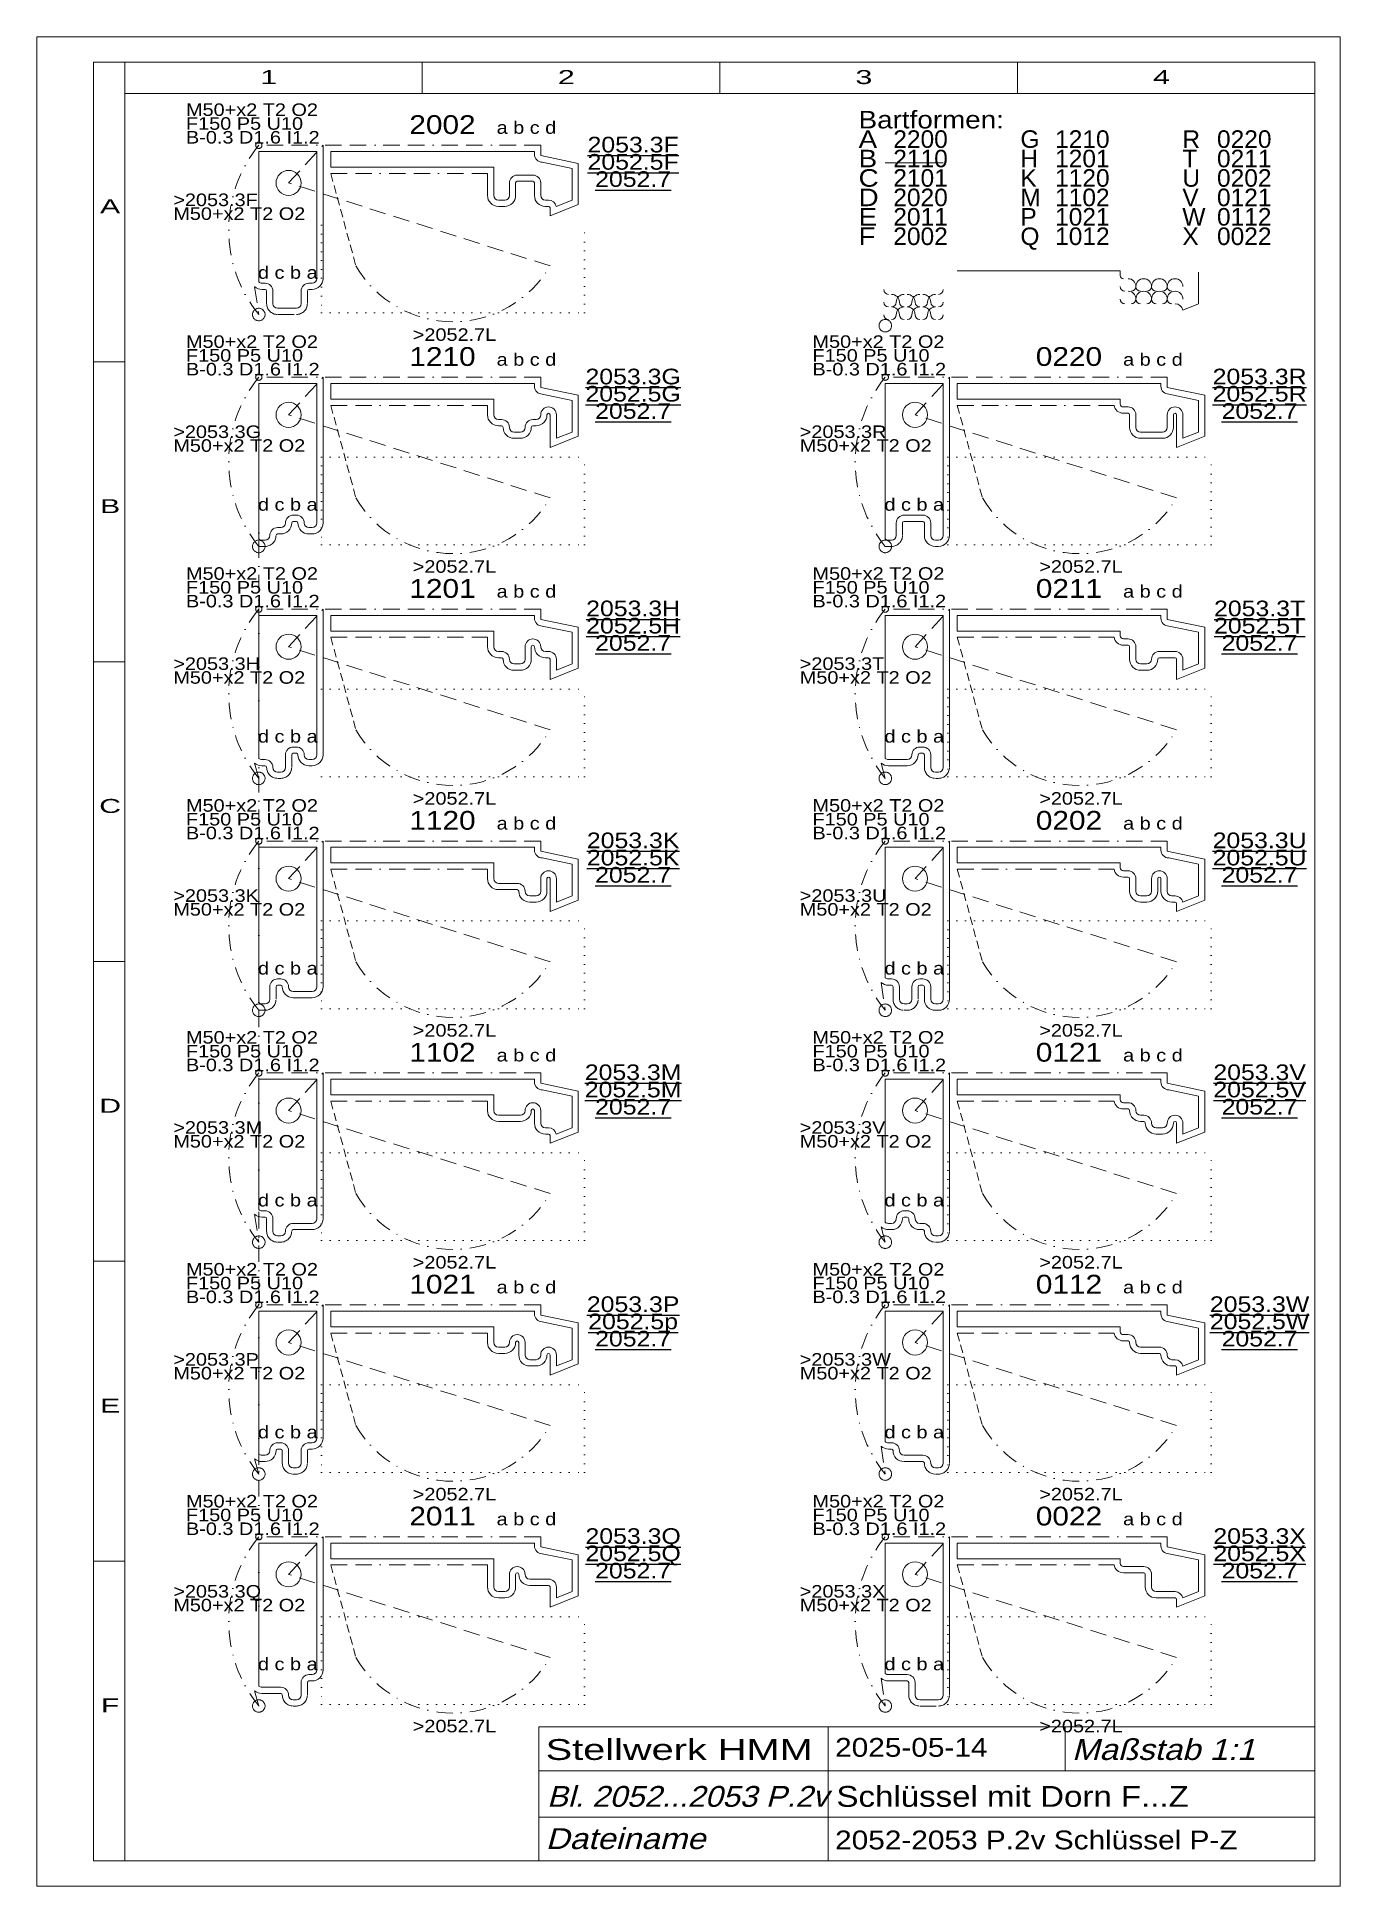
# Model space of a CAD drawing. Extents: x 1 to 209, y 1 to 296.
import ezdxf
from ezdxf.enums import TextEntityAlignment as Align

# ---------------------------------------------------------------- set-up
doc = ezdxf.new("R2010")
doc.units = 0
doc.header["$LTSCALE"] = 5.25
for name, pattern in [('BORDER', [1.75, 0.5, -0.25, 0.5, -0.25, 0, -0.25]), ('DASHDOT', [1, 0.5, -0.25, 0, -0.25]), ('DASHED', [0.75, 0.5, -0.25]), ('DIVIDE', [1.25, 0.5, -0.25, 0, -0.25, 0, -0.25]), ('DOT', [0.25, 0, -0.25]), ('HIDDEN', [0.375, 0.25, -0.125]), ('PHANTOM', [2.5, 1.25, -0.25, 0.25, -0.25, 0.25, -0.25])]:
    doc.linetypes.add(name, pattern=pattern)
for name, color, linetype, lineweight in [('2052_5_6 BESATZUNG', 8, 'CONTINUOUS', 18), ('2052___ SCHLOSS MIT DORN L', 230, 'CONTINUOUS', 13), ('2053_1-4 SCHLÜSSEL', 190, 'CONTINUOUS', 18), ('2053_3F', 30, 'CONTINUOUS', 13), ('2053_3G', 30, 'CONTINUOUS', 13), ('2053_3H', 30, 'CONTINUOUS', 13), ('2053_3K', 30, 'CONTINUOUS', 13), ('2053_3M', 30, 'CONTINUOUS', 13), ('2053_3P', 30, 'CONTINUOUS', 13), ('2053_3Q', 30, 'CONTINUOUS', 13), ('2053_3R', 30, 'CONTINUOUS', 13), ('2053_3T', 30, 'CONTINUOUS', 13), ('2053_3U', 30, 'CONTINUOUS', 13), ('2053_3V', 30, 'CONTINUOUS', 13), ('2053_3W', 30, 'CONTINUOUS', 13), ('2053_3X', 30, 'CONTINUOUS', 13), ('BESCHRIFTUNG', 7, 'CONTINUOUS', 25), ('BESCHRIFTUNG0', 7, 'CONTINUOUS', 25), ('MITTELLINIEN', 5, 'DASHDOT', 13), ('STANDARD', 7, 'CONTINUOUS', 0)]:
    doc.layers.add(name, color=color, linetype=linetype, lineweight=lineweight)
doc.styles.add('Arial', font='arial.ttf')

msp = doc.modelspace()

# ---------------------------------------------------------------- texts
at = {"layer": '2052___ SCHLOSS MIT DORN L', "char_height": 2, "attachment_point": 7, "line_spacing_factor": 0.66, "style": 'Arial'}
for s, insert in [('\\W1.135136;>2053.3F\\PM50+x2 T2 O2', (22.76, 266.79)), ('\\W1.135121;>2053.3G\\PM50+x2 T2 O2', (22.76, 229.79)), ('\\W1.135110;>2053.3R\\PM50+x2 T2 O2', (122.76, 229.79)), ('\\W1.135111;>2053.3H\\PM50+x2 T2 O2', (22.76, 192.79)), ('\\W1.135136;>2053.3T\\PM50+x2 T2 O2', (122.76, 192.79)), ('\\W1.135110;>2053.3K\\PM50+x2 T2 O2', (22.76, 155.79)), ('\\W1.135111;>2053.3U\\PM50+x2 T2 O2', (122.76, 155.79)), ('\\W1.135122;>2053.3M\\PM50+x2 T2 O2', (22.76, 118.79)), ('\\W1.135110;>2053.3V\\PM50+x2 T2 O2', (122.76, 118.79)), ('\\W1.135110;>2053.3P\\PM50+x2 T2 O2', (22.76, 81.79)), ('\\W1.135133;>2053.3W\\PM50+x2 T2 O2', (122.76, 81.79)), ('\\W1.135121;>2053.3Q\\PM50+x2 T2 O2', (22.76, 44.79)), ('\\W1.135110;>2053.3X\\PM50+x2 T2 O2', (122.76, 44.79))]:
    msp.add_mtext(s, dxfattribs=dict(at, insert=insert))
at = {"layer": '2053_3F', "char_height": 2, "attachment_point": 7, "line_spacing_factor": 0.66, "style": 'Arial'}
for s, insert in [('\\W1.135090;M50+x2 T2 O2 \\PF150 P5 U10\\PB-0.3 D1.6 I1.2', (24.79, 278.97)), ('\\W1.135145;>2052.7L\\P', (60.99, 247.49))]:
    msp.add_mtext(s, dxfattribs=dict(at, insert=insert))
at = {"layer": '2053_3G', "char_height": 2, "attachment_point": 7, "line_spacing_factor": 0.66, "style": 'Arial'}
for s, insert in [('\\W1.135090;M50+x2 T2 O2 \\PF150 P5 U10\\PB-0.3 D1.6 I1.2', (24.79, 241.97)), ('\\W1.135145;>2052.7L\\P', (60.99, 210.49))]:
    msp.add_mtext(s, dxfattribs=dict(at, insert=insert))
at = {"layer": '2053_3H', "char_height": 2, "attachment_point": 7, "line_spacing_factor": 0.66, "style": 'Arial'}
for s, insert in [('\\W1.135090;M50+x2 T2 O2 \\PF150 P5 U10\\PB-0.3 D1.6 I1.2', (24.79, 204.97)), ('\\W1.135145;>2052.7L\\P', (60.99, 173.49))]:
    msp.add_mtext(s, dxfattribs=dict(at, insert=insert))
at = {"layer": '2053_3K', "char_height": 2, "attachment_point": 7, "line_spacing_factor": 0.66, "style": 'Arial'}
for s, insert in [('\\W1.135090;M50+x2 T2 O2 \\PF150 P5 U10\\PB-0.3 D1.6 I1.2', (24.79, 167.97)), ('\\W1.135145;>2052.7L\\P', (60.99, 136.49))]:
    msp.add_mtext(s, dxfattribs=dict(at, insert=insert))
at = {"layer": '2053_3M', "char_height": 2, "attachment_point": 7, "line_spacing_factor": 0.66, "style": 'Arial'}
for s, insert in [('\\W1.135090;M50+x2 T2 O2 \\PF150 P5 U10\\PB-0.3 D1.6 I1.2', (24.79, 130.97)), ('\\W1.135145;>2052.7L\\P', (60.99, 99.49))]:
    msp.add_mtext(s, dxfattribs=dict(at, insert=insert))
at = {"layer": '2053_3P', "char_height": 2, "attachment_point": 7, "line_spacing_factor": 0.66, "style": 'Arial'}
for s, insert in [('\\W1.135090;M50+x2 T2 O2 \\PF150 P5 U10\\PB-0.3 D1.6 I1.2', (24.79, 93.97)), ('\\W1.135145;>2052.7L\\P', (60.99, 62.49))]:
    msp.add_mtext(s, dxfattribs=dict(at, insert=insert))
at = {"layer": '2053_3Q', "char_height": 2, "attachment_point": 7, "line_spacing_factor": 0.66, "style": 'Arial'}
for s, insert in [('\\W1.135090;M50+x2 T2 O2 \\PF150 P5 U10\\PB-0.3 D1.6 I1.2', (24.79, 56.97)), ('\\W1.135145;>2052.7L\\P', (60.99, 25.49))]:
    msp.add_mtext(s, dxfattribs=dict(at, insert=insert))
at = {"layer": '2053_3R', "char_height": 2, "attachment_point": 7, "line_spacing_factor": 0.66, "style": 'Arial'}
for s, insert in [('\\W1.135090;M50+x2 T2 O2 \\PF150 P5 U10\\PB-0.3 D1.6 I1.2', (124.79, 241.97)), ('\\W1.135145;>2052.7L\\P', (160.99, 210.49))]:
    msp.add_mtext(s, dxfattribs=dict(at, insert=insert))
at = {"layer": '2053_3T', "char_height": 2, "attachment_point": 7, "line_spacing_factor": 0.66, "style": 'Arial'}
for s, insert in [('\\W1.135090;M50+x2 T2 O2 \\PF150 P5 U10\\PB-0.3 D1.6 I1.2', (124.79, 204.97)), ('\\W1.135145;>2052.7L\\P', (160.99, 173.49))]:
    msp.add_mtext(s, dxfattribs=dict(at, insert=insert))
at = {"layer": '2053_3U', "char_height": 2, "attachment_point": 7, "line_spacing_factor": 0.66, "style": 'Arial'}
for s, insert in [('\\W1.135090;M50+x2 T2 O2 \\PF150 P5 U10\\PB-0.3 D1.6 I1.2', (124.79, 167.97)), ('\\W1.135145;>2052.7L\\P', (160.99, 136.49))]:
    msp.add_mtext(s, dxfattribs=dict(at, insert=insert))
at = {"layer": '2053_3V', "char_height": 2, "attachment_point": 7, "line_spacing_factor": 0.66, "style": 'Arial'}
for s, insert in [('\\W1.135090;M50+x2 T2 O2 \\PF150 P5 U10\\PB-0.3 D1.6 I1.2', (124.79, 130.97)), ('\\W1.135145;>2052.7L\\P', (160.99, 99.49))]:
    msp.add_mtext(s, dxfattribs=dict(at, insert=insert))
at = {"layer": '2053_3W', "char_height": 2, "attachment_point": 7, "line_spacing_factor": 0.66, "style": 'Arial'}
for s, insert in [('\\W1.135090;M50+x2 T2 O2 \\PF150 P5 U10\\PB-0.3 D1.6 I1.2', (124.79, 93.97)), ('\\W1.135145;>2052.7L\\P', (160.99, 62.49))]:
    msp.add_mtext(s, dxfattribs=dict(at, insert=insert))
at = {"layer": '2053_3X', "char_height": 2, "attachment_point": 7, "line_spacing_factor": 0.66, "style": 'Arial'}
for s, insert in [('\\W1.135090;M50+x2 T2 O2 \\PF150 P5 U10\\PB-0.3 D1.6 I1.2', (124.79, 56.97)), ('\\W1.135145;>2052.7L\\P', (160.99, 25.49))]:
    msp.add_mtext(s, dxfattribs=dict(at, insert=insert))
at = {"layer": 'BESCHRIFTUNG', "style": 'Arial'}
for s, height, width, p in [('2002', 3, 1.135145, (60.44, 280.52)), ('a b c d', 2, 1.135096, (74.37, 280.55)), ('d c b a', 2, 1.135096, (36.28, 257.42)), ('1210', 3, 1.135145, (60.44, 243.52)), ('a b c d', 2, 1.135096, (74.37, 243.55)), ('0220', 3, 1.135145, (160.44, 243.52)), ('a b c d', 2, 1.135096, (174.37, 243.55)), ('d c b a', 2, 1.135096, (36.28, 220.42)), ('d c b a', 2, 1.135096, (136.28, 220.42)), ('1201', 3, 1.135145, (60.44, 206.52)), ('0211', 3, 1.135145, (160.44, 206.52)), ('a b c d', 2, 1.135096, (74.37, 206.55)), ('a b c d', 2, 1.135096, (174.37, 206.55)), ('d c b a', 2, 1.135096, (36.28, 183.42)), ('d c b a', 2, 1.135096, (136.28, 183.42)), ('1120', 3, 1.135145, (60.44, 169.52)), ('a b c d', 2, 1.135096, (74.37, 169.55)), ('0202', 3, 1.135145, (160.44, 169.52)), ('a b c d', 2, 1.135096, (174.37, 169.55)), ('d c b a', 2, 1.135096, (36.28, 146.42)), ('d c b a', 2, 1.135096, (136.28, 146.42)), ('1102', 3, 1.135145, (60.44, 132.52)), ('a b c d', 2, 1.135096, (74.37, 132.55)), ('0121', 3, 1.135145, (160.44, 132.52)), ('a b c d', 2, 1.135096, (174.37, 132.55)), ('d c b a', 2, 1.135096, (36.28, 109.42)), ('d c b a', 2, 1.135096, (136.28, 109.42)), ('1021', 3, 1.135145, (60.44, 95.52)), ('a b c d', 2, 1.135096, (74.37, 95.55)), ('0112', 3, 1.135145, (160.44, 95.52)), ('a b c d', 2, 1.135096, (174.37, 95.55)), ('d c b a', 2, 1.135096, (36.28, 72.42)), ('d c b a', 2, 1.135096, (136.28, 72.42)), ('2011', 3, 1.135145, (60.44, 58.52)), ('a b c d', 2, 1.135096, (74.37, 58.55)), ('0022', 3, 1.135145, (160.44, 58.52)), ('a b c d', 2, 1.135096, (174.37, 58.55)), ('d c b a', 2, 1.135096, (36.28, 35.42)), ('d c b a', 2, 1.135096, (136.28, 35.42))]:
    msp.add_text(s, height=height, dxfattribs=dict(at, width=width)).set_placement(p)
for s, insert, char_height, attachment_point, line_spacing_factor in [('\\W1.135076;Bartformen:\\PA\\PB\\PC\\PD\\PE\\PF', (132.15, 284.21), 2.8, 1, 0.664286), ('\\W1.000000;\\P2200\\P2110\\P2101\\P2020\\P2011\\P2002', (137.69, 284.21), 2.8, 1, 0.664286), ('\\W1.000000;\\PG\\PH\\PK\\PM\\PP\\PQ', (157.98, 284.21), 2.8, 1, 0.664286), ('\\W1.000000;\\P1210\\P1201\\P1120\\P1102\\P1021\\P1012', (163.52, 284.21), 2.8, 1, 0.664286), ('\\W1.000000;\\PR\\PT\\PU\\PV\\PW\\PX', (183.83, 284.21), 2.8, 1, 0.664286), ('\\W1.000000;\\P0220\\P0211\\P0202\\P0121\\P0112\\P0022', (189.36, 284.21), 2.8, 1, 0.664286), ('\\W1.135128;\\L2053.3F\\P2052.5F\\P2052.7', (96.16, 276.06), 2.5, 5, 0.66), ('\\W1.135112;\\L2053.3G\\P2052.5G\\P2052.7', (96.16, 239.06), 2.5, 5, 0.66), ('\\W1.135099;\\L2053.3R\\P2052.5R\\P2052.7', (196.16, 239.06), 2.5, 5, 0.66), ('\\W1.135100;\\L2053.3H\\P2052.5H\\P2052.7', (96.16, 202.06), 2.5, 5, 0.66), ('\\W1.135128;\\L2053.3T\\P2052.5T\\P2052.7', (196.16, 202.06), 2.5, 5, 0.66), ('\\W1.135099;\\L2053.3K\\P2052.5K\\P2052.7', (96.16, 165.06), 2.5, 5, 0.66), ('\\W1.135099;\\L2053.3U\\P2052.5U\\P2052.7', (196.16, 165.06), 2.5, 5, 0.66), ('\\W1.135113;\\L2053.3M\\P2052.5M\\P2052.7', (96.16, 128.06), 2.5, 5, 0.66), ('\\W1.135098;\\L2053.3V\\P2052.5V\\P2052.7', (196.16, 128.06), 2.5, 5, 0.66), ('\\W1.135098;\\L2053.3P\\P2052.5p\\P2052.7', (96.16, 91.06), 2.5, 5, 0.66), ('\\W1.135125;\\L2053.3W\\P2052.5W\\P2052.7', (196.16, 91.06), 2.5, 5, 0.66), ('\\W1.135112;\\L2053.3Q\\P2052.5Q\\P2052.7', (96.16, 54.06), 2.5, 5, 0.66), ('\\W1.135098;\\L2053.3X\\P2052.5X\\P2052.7', (196.16, 54.06), 2.5, 5, 0.66)]:
    msp.add_mtext(s, dxfattribs=dict(at, insert=insert, char_height=char_height, attachment_point=attachment_point, line_spacing_factor=line_spacing_factor))
at = {"layer": 'BESCHRIFTUNG0', "style": 'Arial'}
for s, height, width, p in [('Stellwerk HMM', 3.325, 1.365378, (82.2, 24.44)), ('2025-05-14', 3, 1.135137, (128.4, 24.62)), ('2052-2053 P.2v Schlüssel P-Z', 3, 1.135064, (128.4, 9.85))]:
    msp.add_text(s, height=height, dxfattribs=dict(at, width=width)).set_placement(p, align=Align.TOP_LEFT)
at = {"layer": 'BESCHRIFTUNG0', "style": 'Arial', "oblique": 15}
for s, width, p in [('Maßstab 1:1', 1.134935, (166.2, 24.44)), ('Bl. 2052...2053 P.2v', 1.072852, (82.42, 16.96)), ('Dateiname', 1.135074, (82.2, 10.22))]:
    msp.add_text(s, height=3.325, dxfattribs=dict(at, width=width)).set_placement(p, align=Align.TOP_LEFT)
at = {"layer": 'BESCHRIFTUNG0', "insert": (128.62, 16.96), "char_height": 3.325, "attachment_point": 1, "line_spacing_factor": 0.66, "style": 'Arial'}
msp.add_mtext('\\W1.134988;Schlüssel mit Dorn F...Z\\P', dxfattribs=at)
at = {"layer": 'STANDARD', "style": 'Arial'}
for s, width, p in [('1', 1.547923, (38, 290.72)), ('2', 1.547922, (85.5, 290.72)), ('3', 1.547923, (133, 290.72)), ('4', 1.547923, (180.5, 290.72)), ('A', 1.547987, (12.68, 270.1)), ('B', 1.547987, (12.68, 222.26)), ('C', 1.548103, (12.68, 174.43)), ('D', 1.548104, (12.68, 126.6)), ('E', 1.547987, (12.68, 78.76)), ('F', 1.547769, (12.68, 30.93))]:
    msp.add_text(s, height=2.23, dxfattribs=dict(at, width=width)).set_placement(p, align=Align.TOP_CENTER)

# ---------------------------------------------------------------- linework, layer by layer
at = {"layer": '2052_5_6 BESATZUNG', "lineweight": 0}
for p, q in [((45.66, 277.72), (36.41, 277.72)), ((36.41, 277.72), (36.41, 256.91)), ((45.66, 257.47), (45.66, 277.72)), ((145.66, 275.94), (136.41, 275.94)), ((36.41, 240.72), (36.41, 215.91)), ((45.66, 240.72), (36.41, 240.72)), ((45.66, 218.47), (45.66, 240.72)), ((145.66, 240.72), (136.41, 240.72)), ((136.41, 240.72), (136.41, 215.91)), ((145.66, 216.47), (145.66, 240.72)), ((136.41, 216.22), (136.41, 217.72)), ((36.41, 203.72), (36.41, 180.91)), ((45.66, 203.72), (36.41, 203.72)), ((45.66, 181.47), (45.66, 203.72)), ((136.41, 203.72), (136.41, 180.91)), ((145.66, 203.72), (136.41, 203.72)), ((145.66, 179.47), (145.66, 203.72)), ((36.41, 166.72), (36.41, 141.91)), ((45.66, 166.72), (36.41, 166.72)), ((45.66, 144.47), (45.66, 166.72)), ((136.41, 166.72), (136.41, 145.91)), ((145.66, 166.72), (136.41, 166.72)), ((145.66, 142.47), (145.66, 166.72)), ((36.41, 129.72), (36.41, 108.91)), ((45.66, 129.72), (36.41, 129.72)), ((45.66, 107.47), (45.66, 129.72)), ((136.41, 129.72), (136.41, 106.91)), ((145.66, 129.72), (136.41, 129.72)), ((145.66, 105.47), (145.66, 129.72)), ((36.41, 92.72), (36.41, 69.91)), ((45.66, 92.72), (36.41, 92.72)), ((45.66, 72.47), (45.66, 92.72)), ((136.41, 92.72), (136.41, 71.91)), ((145.66, 92.72), (136.41, 92.72)), ((145.66, 68.47), (145.66, 92.72)), ((36.41, 68.22), (36.41, 69.72)), ((36.41, 55.72), (36.41, 32.91)), ((45.66, 55.72), (36.41, 55.72)), ((45.66, 35.47), (45.66, 55.72)), ((136.41, 55.72), (136.41, 34.91)), ((145.66, 55.72), (136.41, 55.72)), ((145.66, 31.47), (145.66, 55.72))]:
    msp.add_line(p, q, dxfattribs=at)
at = {"layer": '2052_5_6 BESATZUNG'}
for p, q in [((36.91, 256.72), (37.41, 256.72)), ((44.41, 256.72), (44.91, 256.72)), ((38.66, 255.47), (38.66, 253.47)), ((43.16, 253.47), (43.16, 255.47)), ((39.41, 252.72), (42.41, 252.72)), ((41.91, 219.72), (42.41, 219.72)), ((138.16, 216.47), (138.16, 218.47)), ((139.41, 219.72), (142.41, 219.72)), ((143.66, 218.47), (143.66, 216.47)), ((36.91, 215.72), (37.41, 215.72)), ((39.41, 217.72), (39.91, 217.72)), ((44.41, 217.72), (44.91, 217.72)), ((136.91, 215.72), (137.41, 215.72)), ((144.41, 215.72), (144.91, 215.72)), ((36.91, 180.72), (37.41, 180.72)), ((40.66, 179.47), (40.66, 181.47)), ((41.91, 182.72), (42.41, 182.72)), ((44.41, 180.72), (44.91, 180.72)), ((136.91, 180.72), (139.91, 180.72)), ((142.41, 182.72), (141.91, 182.72)), ((143.66, 179.47), (143.66, 181.47)), ((39.41, 178.72), (39.91, 178.72)), ((144.41, 178.72), (144.91, 178.72)), ((39.41, 145.72), (39.91, 145.72)), ((136.91, 145.72), (137.41, 145.72)), ((141.91, 145.72), (142.41, 145.72)), ((36.91, 141.72), (37.41, 141.72)), ((38.16, 142.47), (38.16, 144.47)), ((41.91, 143.72), (44.91, 143.72)), ((138.66, 144.47), (138.66, 142.47)), ((139.41, 141.72), (139.91, 141.72)), ((140.66, 142.47), (140.66, 144.47)), ((143.66, 144.47), (143.66, 142.47)), ((144.41, 141.72), (144.91, 141.72)), ((36.91, 108.72), (37.41, 108.72)), ((38.66, 107.47), (38.66, 105.47)), ((41.91, 106.72), (44.91, 106.72)), ((136.91, 106.72), (137.41, 106.72)), ((139.41, 108.72), (139.91, 108.72)), ((141.91, 106.72), (142.41, 106.72)), ((39.41, 104.72), (39.91, 104.72)), ((144.41, 104.72), (144.91, 104.72)), ((39.41, 71.72), (39.91, 71.72)), ((44.41, 71.72), (44.91, 71.72)), ((136.91, 71.72), (137.41, 71.72)), ((36.91, 69.72), (37.41, 69.72)), ((41.16, 70.47), (41.16, 68.47)), ((43.16, 68.47), (43.16, 70.47)), ((139.41, 69.72), (142.41, 69.72)), ((42.41, 67.72), (41.91, 67.72)), ((144.41, 67.72), (144.91, 67.72)), ((36.91, 32.72), (39.91, 32.72)), ((43.16, 31.47), (43.16, 33.47)), ((44.41, 34.72), (44.91, 34.72)), ((136.91, 34.72), (139.91, 34.72)), ((141.16, 33.47), (141.16, 31.47)), ((41.91, 30.72), (42.41, 30.72)), ((141.91, 30.72), (144.91, 30.72))]:
    msp.add_line(p, q, dxfattribs=at)
at = {"layer": '2052_5_6 BESATZUNG', "linetype": 'PHANTOM'}
for centre in [(136.41, 249.94), (36.41, 177.72), (36.41, 66.72)]:
    msp.add_circle(centre, 1, dxfattribs=at)
at = {"layer": '2052_5_6 BESATZUNG'}
for centre, radius, start, end in [((36.91, 257.47), 0.75, 228.1897, 270), ((37.41, 255.47), 1.25, 0, 90), ((44.41, 255.47), 1.25, 90, 180), ((44.91, 257.47), 0.75, 270, 360), ((136.91, 255.69), 0.75, 180, 270), ((137.41, 253.69), 1.25, 0, 90), ((139.41, 253.69), 1.25, 90, 180), ((139.91, 253.69), 1.25, 0, 90), ((141.91, 253.69), 1.25, 90, 180), ((142.41, 253.69), 1.25, 0, 90), ((144.41, 253.69), 1.25, 90, 180), ((144.91, 255.69), 0.75, 270, 360), ((39.41, 253.47), 0.75, 180, 270), ((42.41, 253.47), 0.75, 270, 360), ((136.91, 253.69), 0.75, 180, 270), ((136.91, 251.69), 0.75, 180, 270), ((137.41, 253.69), 0.75, 270, 360), ((137.41, 251.69), 1.25, 0, 90), ((137.41, 251.69), 0.75, 270, 360), ((139.41, 251.69), 1.25, 90, 180), ((139.41, 253.69), 0.75, 180, 270), ((139.41, 251.69), 0.75, 180, 270), ((139.91, 253.69), 0.75, 270, 360), ((139.91, 251.69), 1.25, 0, 90), ((139.91, 251.69), 0.75, 270, 360), ((141.91, 251.69), 1.25, 90, 180), ((141.91, 253.69), 0.75, 180, 270), ((141.91, 251.69), 0.75, 180, 270), ((142.41, 253.69), 0.75, 270, 360), ((142.41, 251.69), 1.25, 0, 90), ((142.41, 251.69), 0.75, 270, 360), ((144.41, 251.69), 1.25, 90, 180), ((144.41, 253.69), 0.75, 180, 270), ((144.41, 251.69), 0.75, 180, 270), ((144.91, 253.69), 0.75, 270, 360), ((144.91, 251.69), 0.75, 270, 360), ((39.91, 218.47), 0.75, 270, 360), ((41.91, 218.47), 1.25, 90, 180), ((42.41, 218.47), 1.25, 0, 90), ((44.41, 218.47), 0.75, 180, 270), ((44.91, 218.47), 0.75, 270, 360), ((139.41, 218.47), 1.25, 90, 180), ((142.41, 218.47), 1.25, 0, 90), ((36.91, 216.47), 0.75, 228.1897, 270), ((37.41, 216.47), 0.75, 270, 360), ((39.41, 216.47), 1.25, 90, 180), ((136.91, 216.47), 0.75, 228.1897, 270), ((137.41, 216.47), 0.75, 270, 360), ((144.41, 216.47), 0.75, 180, 270), ((144.91, 216.47), 0.75, 270, 360), ((36.91, 181.47), 0.75, 228.1897, 270), ((37.41, 179.47), 1.25, 0, 90), ((41.91, 181.47), 1.25, 90, 180), ((42.41, 181.47), 1.25, 0, 90), ((44.41, 181.47), 0.75, 180, 270), ((44.91, 181.47), 0.75, 270, 360), ((136.91, 181.47), 0.75, 228.1897, 270), ((139.91, 181.47), 0.75, 270, 360), ((141.91, 181.47), 1.25, 90, 180), ((142.41, 181.47), 1.25, 0, 90), ((39.41, 179.47), 0.75, 180, 270), ((39.91, 179.47), 0.75, 270, 360), ((144.41, 179.47), 0.75, 180, 270), ((144.91, 179.47), 0.75, 270, 360), ((39.41, 144.47), 1.25, 90, 180), ((39.91, 144.47), 1.25, 0, 90), ((136.91, 146.47), 0.75, 228.1897, 270), ((137.41, 144.47), 1.25, 0, 90), ((141.91, 144.47), 1.25, 90, 180), ((142.41, 144.47), 1.25, 0, 90), ((36.91, 142.47), 0.75, 228.1897, 270), ((37.41, 142.47), 0.75, 270, 360), ((41.91, 144.47), 0.75, 180, 270), ((44.91, 144.47), 0.75, 270, 360), ((139.41, 142.47), 0.75, 180, 270), ((139.91, 142.47), 0.75, 270, 360), ((144.41, 142.47), 0.75, 180, 270), ((144.91, 142.47), 0.75, 270, 360), ((36.91, 109.47), 0.75, 228.1897, 270), ((37.41, 107.47), 1.25, 0, 90), ((41.91, 105.47), 1.25, 90, 180), ((44.91, 107.47), 0.75, 270, 360), ((136.91, 107.47), 0.75, 228.1897, 270), ((137.41, 107.47), 0.75, 270, 360), ((139.41, 107.47), 1.25, 90, 180), ((139.91, 107.47), 1.25, 0, 90), ((141.91, 107.47), 0.75, 180, 270), ((142.41, 105.47), 1.25, 0, 90), ((39.41, 105.47), 0.75, 180, 270), ((39.91, 105.47), 0.75, 270, 360), ((144.41, 105.47), 0.75, 180, 270), ((144.91, 105.47), 0.75, 270, 360), ((39.41, 70.47), 1.25, 90, 180), ((39.91, 70.47), 1.25, 0, 90), ((44.41, 70.47), 1.25, 90, 180), ((44.91, 72.47), 0.75, 270, 360), ((136.91, 72.47), 0.75, 228.1897, 270), ((137.41, 70.47), 1.25, 0, 90), ((36.91, 70.47), 0.75, 228.1897, 270), ((37.41, 70.47), 0.75, 270, 360), ((41.91, 68.47), 0.75, 180, 270), ((42.41, 68.47), 0.75, 270, 360), ((139.41, 70.47), 0.75, 180, 270), ((142.41, 68.47), 1.25, 0, 90), ((144.41, 68.47), 0.75, 180, 270), ((144.91, 68.47), 0.75, 270, 360), ((44.91, 35.47), 0.75, 270, 360), ((36.91, 33.47), 0.75, 228.1897, 270), ((39.91, 31.47), 1.25, 0, 90), ((44.41, 33.47), 1.25, 90, 180), ((136.91, 35.47), 0.75, 228.1897, 270), ((139.91, 33.47), 1.25, 0, 90), ((41.91, 31.47), 0.75, 180, 270), ((42.41, 31.47), 0.75, 270, 360), ((141.91, 31.47), 0.75, 180, 270), ((144.91, 31.47), 0.75, 270, 360)]:
    msp.add_arc(centre, radius, start, end, dxfattribs=at)
at = {"layer": '2052___ SCHLOSS MIT DORN L', "linetype": 'DOT'}
for p, q in [((46.41, 265.97), (46.41, 251.97)), ((88.41, 251.97), (88.41, 265.97)), ((46.41, 251.97), (88.41, 251.97)), ((46.41, 228.97), (46.41, 214.97)), ((46.41, 228.97), (88.41, 228.97)), ((88.41, 214.97), (88.41, 228.97)), ((146.41, 228.97), (146.41, 214.97)), ((146.41, 228.97), (188.41, 228.97)), ((188.41, 214.97), (188.41, 228.97)), ((46.41, 214.97), (88.41, 214.97)), ((146.41, 214.97), (188.41, 214.97)), ((46.41, 191.97), (88.41, 191.97)), ((88.41, 177.97), (88.41, 191.97)), ((146.41, 191.97), (188.41, 191.97)), ((146.41, 191.97), (146.41, 177.97)), ((188.41, 177.97), (188.41, 191.97)), ((46.41, 177.97), (88.41, 177.97)), ((146.41, 177.97), (188.41, 177.97)), ((46.41, 154.97), (88.41, 154.97)), ((46.41, 154.97), (46.41, 140.97)), ((88.41, 140.97), (88.41, 154.97)), ((146.41, 154.97), (188.41, 154.97)), ((146.41, 154.97), (146.41, 140.97)), ((188.41, 140.97), (188.41, 154.97)), ((46.41, 140.97), (88.41, 140.97)), ((146.41, 140.97), (188.41, 140.97)), ((46.41, 117.97), (88.41, 117.97)), ((46.41, 117.97), (46.41, 103.97)), ((88.41, 103.97), (88.41, 117.97)), ((146.41, 117.97), (188.41, 117.97)), ((146.41, 117.97), (146.41, 103.97)), ((188.41, 103.97), (188.41, 117.97)), ((46.41, 103.97), (88.41, 103.97)), ((146.41, 103.97), (188.41, 103.97)), ((46.41, 80.97), (88.41, 80.97)), ((46.41, 80.97), (46.41, 66.97)), ((88.41, 66.97), (88.41, 80.97)), ((146.41, 80.97), (188.41, 80.97)), ((146.41, 80.97), (146.41, 66.97)), ((188.41, 66.97), (188.41, 80.97)), ((46.41, 66.97), (88.41, 66.97)), ((146.41, 66.97), (188.41, 66.97)), ((46.41, 43.97), (88.41, 43.97)), ((46.41, 43.97), (46.41, 29.97)), ((88.41, 29.97), (88.41, 43.97)), ((146.41, 43.97), (188.41, 43.97)), ((146.41, 43.97), (146.41, 29.97)), ((188.41, 29.97), (188.41, 43.97)), ((46.41, 29.97), (88.41, 29.97)), ((146.41, 29.97), (188.41, 29.97))]:
    msp.add_line(p, q, dxfattribs=at)
at = {"layer": '2052___ SCHLOSS MIT DORN L', "linetype": 'DASHDOT'}
for centre in [(52.98, 265.22), (52.98, 228.22), (152.98, 228.22), (52.98, 191.22), (152.98, 191.22), (52.98, 154.22), (152.98, 154.22), (52.98, 117.22), (152.98, 117.22), (52.98, 80.22), (152.98, 80.22), (52.98, 43.22), (152.98, 43.22)]:
    msp.add_arc(centre, 21.37, 140.8254, 219.1746, dxfattribs=at)
at = {"layer": '2053_1-4 SCHLÜSSEL'}
for p, q in [((47.91, 275.22), (47.91, 277.72)), ((47.91, 277.72), (80.41, 277.72)), ((80.41, 277.27), (80.41, 277.72)), ((47.91, 275.22), (73.91, 275.22)), ((73.91, 270.72), (73.91, 275.22)), ((86.41, 275.02), (81.66, 276.02)), ((86.41, 269.97), (86.41, 275.02)), ((76.41, 270.72), (76.41, 272.72)), ((77.66, 273.97), (80.16, 273.97)), ((81.41, 272.72), (81.41, 270.72)), ((74.66, 269.97), (75.66, 269.97)), ((82.16, 269.97), (82.66, 269.97)), ((83.89, 268.96), (86.41, 269.97)), ((147.91, 258.69), (173.91, 258.69)), ((173.91, 257.94), (173.91, 258.69)), ((186.41, 253.44), (186.41, 258.49)), ((183.89, 252.43), (186.41, 253.44)), ((47.91, 238.22), (47.91, 240.72)), ((47.91, 240.72), (80.41, 240.72)), ((80.41, 240.27), (80.41, 240.72)), ((86.41, 238.02), (81.66, 239.02)), ((147.91, 238.22), (147.91, 240.72)), ((147.91, 240.72), (180.41, 240.72)), ((180.41, 240.27), (180.41, 240.72)), ((186.41, 238.02), (181.66, 239.02)), ((47.91, 238.22), (73.91, 238.22)), ((73.91, 235.72), (73.91, 238.22)), ((86.41, 232.97), (86.41, 238.02)), ((147.91, 238.22), (173.91, 238.22)), ((173.91, 238.22), (173.91, 237.47)), ((174.41, 236.97), (175.16, 236.97)), ((186.41, 232.97), (186.41, 238.02)), ((74.66, 234.97), (75.16, 234.97)), ((80.16, 234.97), (80.66, 234.97)), ((83.91, 235.72), (83.91, 231.97)), ((176.41, 235.72), (176.41, 233.72)), ((181.41, 233.72), (181.41, 235.72)), ((183.91, 235.72), (183.91, 231.97)), ((77.16, 232.97), (78.16, 232.97)), ((83.91, 231.97), (86.41, 232.97)), ((177.16, 232.97), (180.66, 232.97)), ((183.91, 231.97), (186.41, 232.97)), ((47.91, 201.22), (47.91, 203.72)), ((47.91, 203.72), (80.41, 203.72)), ((80.41, 203.27), (80.41, 203.72)), ((147.91, 201.22), (147.91, 203.72)), ((147.91, 203.72), (180.41, 203.72)), ((180.41, 203.27), (180.41, 203.72)), ((47.91, 201.22), (73.91, 201.22)), ((73.91, 201.22), (73.91, 198.72)), ((86.41, 201.02), (81.66, 202.02)), ((86.41, 195.97), (86.41, 201.02)), ((147.91, 201.22), (173.91, 201.22)), ((173.91, 201.22), (173.91, 200.47)), ((186.41, 201.02), (181.66, 202.02)), ((186.41, 195.97), (186.41, 201.02)), ((74.66, 197.97), (75.16, 197.97)), ((78.91, 196.72), (78.91, 198.72)), ((82.16, 197.97), (82.66, 197.97)), ((174.41, 199.97), (175.16, 199.97)), ((176.41, 198.72), (176.41, 196.72)), ((182.66, 197.97), (180.16, 197.97)), ((77.16, 195.97), (78.16, 195.97)), ((83.91, 196.72), (83.91, 194.97)), ((83.91, 194.97), (86.41, 195.97)), ((178.16, 195.97), (177.16, 195.97)), ((183.91, 196.72), (183.91, 194.97)), ((183.91, 194.97), (186.41, 195.97)), ((47.91, 164.22), (47.91, 166.72)), ((47.91, 166.72), (80.41, 166.72)), ((80.41, 166.27), (80.41, 166.72)), ((147.91, 164.22), (147.91, 166.72)), ((147.91, 166.72), (180.41, 166.72)), ((180.41, 166.27), (180.41, 166.72)), ((47.91, 164.22), (73.91, 164.22)), ((73.91, 161.72), (73.91, 164.22)), ((86.41, 164.02), (81.66, 165.02)), ((86.41, 158.97), (86.41, 164.02)), ((147.91, 164.22), (173.91, 164.22)), ((173.91, 164.22), (173.91, 163.47)), ((174.41, 162.97), (175.16, 162.97)), ((186.41, 164.02), (181.66, 165.02)), ((186.41, 158.97), (186.41, 164.02)), ((74.66, 160.97), (77.66, 160.97)), ((81.41, 159.72), (81.41, 161.72)), ((83.91, 161.72), (83.91, 157.97)), ((176.41, 161.72), (176.41, 159.72)), ((178.91, 161.72), (178.91, 159.72)), ((181.41, 159.72), (181.41, 161.72)), ((79.66, 158.97), (80.66, 158.97)), ((83.91, 157.97), (86.41, 158.97)), ((178.16, 158.97), (177.16, 158.97)), ((182.16, 158.97), (182.66, 158.97)), ((183.89, 157.96), (186.41, 158.97)), ((47.91, 127.22), (47.91, 129.72)), ((47.91, 129.72), (80.41, 129.72)), ((47.91, 127.22), (73.91, 127.22)), ((73.91, 124.72), (73.91, 127.22)), ((80.41, 129.27), (80.41, 129.72)), ((86.41, 127.02), (81.66, 128.02)), ((86.41, 121.97), (86.41, 127.02)), ((147.91, 127.22), (147.91, 129.72)), ((147.91, 129.72), (180.41, 129.72)), ((147.91, 127.22), (173.91, 127.22)), ((173.91, 126.47), (173.91, 127.22)), ((180.41, 129.27), (180.41, 129.72)), ((186.41, 127.02), (181.66, 128.02)), ((186.41, 121.97), (186.41, 127.02)), ((74.66, 123.97), (78.16, 123.97)), ((81.41, 124.72), (81.41, 122.72)), ((175.16, 125.97), (174.41, 125.97)), ((177.66, 123.97), (177.16, 123.97)), ((82.16, 121.97), (82.66, 121.97)), ((83.89, 120.96), (86.41, 121.97)), ((180.66, 121.97), (179.66, 121.97)), ((183.91, 120.97), (183.91, 122.72)), ((183.91, 120.97), (186.41, 121.97)), ((47.91, 90.22), (47.91, 92.72)), ((47.91, 92.72), (80.41, 92.72)), ((80.41, 92.27), (80.41, 92.72)), ((147.91, 90.22), (147.91, 92.72)), ((147.91, 92.72), (180.41, 92.72)), ((180.41, 92.27), (180.41, 92.72)), ((47.91, 90.22), (73.91, 90.22)), ((73.91, 87.72), (73.91, 90.22)), ((86.41, 90.02), (81.66, 91.02)), ((86.41, 84.97), (86.41, 90.02)), ((147.91, 90.22), (173.91, 90.22)), ((173.91, 90.22), (173.91, 89.47)), ((174.41, 88.97), (175.16, 88.97)), ((186.41, 90.02), (181.66, 91.02)), ((186.41, 84.97), (186.41, 90.02)), ((74.66, 86.97), (75.66, 86.97)), ((78.91, 87.72), (78.91, 85.72)), ((83.91, 85.72), (83.91, 83.97)), ((177.16, 86.97), (180.16, 86.97)), ((79.66, 84.97), (80.66, 84.97)), ((83.91, 83.97), (86.41, 84.97)), ((182.16, 84.97), (182.66, 84.97)), ((183.89, 83.96), (186.41, 84.97)), ((47.91, 53.22), (47.91, 55.72)), ((47.91, 55.72), (80.41, 55.72)), ((47.91, 53.22), (73.91, 53.22)), ((73.91, 49.97), (73.91, 53.22)), ((80.41, 55.27), (80.41, 55.72)), ((86.41, 53.02), (81.66, 54.02)), ((147.91, 53.22), (147.91, 55.72)), ((147.91, 55.72), (180.41, 55.72)), ((147.91, 53.22), (173.91, 53.22)), ((173.91, 53.22), (173.91, 52.47)), ((180.41, 55.27), (180.41, 55.72)), ((186.41, 53.02), (181.66, 54.02)), ((76.41, 48.72), (76.41, 50.72)), ((86.41, 47.97), (86.41, 53.02)), ((174.41, 51.97), (177.66, 51.97)), ((178.91, 50.72), (178.91, 48.72)), ((186.41, 47.97), (186.41, 53.02)), ((73.91, 48.72), (73.91, 49.97)), ((74.66, 47.97), (75.66, 47.97)), ((79.66, 49.97), (82.66, 49.97)), ((83.91, 48.72), (83.91, 46.97)), ((83.91, 46.97), (86.41, 47.97)), ((179.66, 47.97), (182.66, 47.97)), ((183.89, 46.96), (186.41, 47.97))]:
    msp.add_line(p, q, dxfattribs=at)
for centre, radius, start, end in [((81.66, 277.27), 1.25, 180, 270), ((77.66, 272.72), 1.25, 90, 180), ((80.16, 272.72), 1.25, 360, 450), ((74.66, 270.72), 0.75, 180, 270), ((75.66, 270.72), 0.75, 270, 360), ((82.16, 270.72), 0.75, 180, 270), ((82.66, 268.72), 1.25, 11.0997, 90), ((174.41, 257.94), 0.5, 180, 270), ((175.16, 256.19), 1.25, 360, 450), ((177.66, 256.19), 1.25, 90, 180), ((177.66, 256.19), 1.25, 360, 450), ((180.16, 256.19), 1.25, 90, 180), ((180.16, 256.19), 1.25, 360, 450), ((182.66, 256.19), 1.25, 90, 180), ((182.66, 256.19), 1.25, 360, 450), ((174.66, 256.19), 0.75, 180, 270), ((174.66, 254.19), 0.75, 180, 270), ((175.16, 254.19), 1.25, 360, 450), ((175.66, 256.19), 0.75, 270, 360), ((175.66, 254.19), 0.75, 270, 360), ((177.16, 256.19), 0.75, 180, 270), ((177.66, 254.19), 1.25, 90, 180), ((177.16, 254.19), 0.75, 180, 270), ((177.66, 254.19), 1.25, 360, 450), ((178.16, 256.19), 0.75, 270, 360), ((178.16, 254.19), 0.75, 270, 360), ((179.66, 256.19), 0.75, 180, 270), ((180.16, 254.19), 1.25, 90, 180), ((179.66, 254.19), 0.75, 180, 270), ((180.16, 254.19), 1.25, 360, 450), ((180.66, 256.19), 0.75, 270, 360), ((180.66, 254.19), 0.75, 270, 360), ((182.16, 256.19), 0.75, 180, 270), ((182.66, 254.19), 1.25, 90, 180), ((182.16, 254.19), 0.75, 180, 270), ((182.66, 254.19), 1.25, 360, 450), ((182.66, 252.19), 1.25, 11.0997, 90), ((81.66, 240.27), 1.25, 180, 270), ((181.66, 240.27), 1.25, 180, 270), ((82.66, 235.72), 1.25, 90, 180), ((82.66, 235.72), 1.25, 360, 450), ((174.41, 237.47), 0.5, 180, 270), ((175.16, 235.72), 1.25, 360, 450), ((182.66, 235.72), 1.25, 90, 180), ((182.66, 235.72), 1.25, 360, 450), ((74.66, 235.72), 0.75, 180, 270), ((75.16, 233.72), 1.25, 360, 450), ((77.16, 233.72), 0.75, 180, 270), ((78.16, 233.72), 0.75, 270, 360), ((80.16, 233.72), 1.25, 90, 180), ((80.66, 235.72), 0.75, 270, 360), ((177.16, 233.72), 0.75, 180, 270), ((180.66, 233.72), 0.75, 270, 360), ((81.66, 203.27), 1.25, 180, 270), ((181.66, 203.27), 1.25, 180, 270), ((74.66, 198.72), 0.75, 180, 270), ((75.16, 196.72), 1.25, 360, 450), ((80.16, 198.72), 1.25, 90, 180), ((80.16, 198.72), 1.25, 360, 450), ((82.16, 198.72), 0.75, 180, 270), ((82.66, 196.72), 1.25, 360, 450), ((174.41, 200.47), 0.5, 180, 270), ((175.16, 198.72), 1.25, 360, 450), ((180.16, 196.72), 1.25, 90, 180), ((182.66, 196.72), 1.25, 360, 450), ((77.16, 196.72), 0.75, 180, 270), ((78.16, 196.72), 0.75, 270, 360), ((177.16, 196.72), 0.75, 180, 270), ((178.16, 196.72), 0.75, 270, 360), ((81.66, 166.27), 1.25, 180, 270), ((181.66, 166.27), 1.25, 180, 270), ((82.66, 161.72), 1.25, 90, 180), ((82.66, 161.72), 1.25, 360, 450), ((174.41, 163.47), 0.5, 180, 270), ((175.16, 161.72), 1.25, 360, 450), ((180.16, 161.72), 1.25, 90, 180), ((180.16, 161.72), 1.25, 360, 450), ((74.66, 161.72), 0.75, 180, 270), ((77.66, 159.72), 1.25, 360, 450), ((79.66, 159.72), 0.75, 180, 270), ((80.66, 159.72), 0.75, 270, 360), ((177.16, 159.72), 0.75, 180, 270), ((178.16, 159.72), 0.75, 270, 360), ((182.16, 159.72), 0.75, 180, 270), ((182.66, 157.72), 1.25, 11.0997, 90), ((81.66, 129.27), 1.25, 180, 270), ((181.66, 129.27), 1.25, 180, 270), ((74.66, 124.72), 0.75, 180, 270), ((78.16, 124.72), 0.75, 270, 360), ((80.16, 124.72), 1.25, 90, 180), ((80.16, 124.72), 1.25, 360, 450), ((174.41, 126.47), 0.5, 180, 270), ((175.16, 124.72), 1.25, 0, 90), ((177.16, 124.72), 0.75, 180, 270), ((177.66, 122.72), 1.25, 0, 90), ((182.66, 122.72), 1.25, 90, 180), ((182.66, 122.72), 1.25, 360, 450), ((82.16, 122.72), 0.75, 180, 270), ((82.66, 120.72), 1.25, 11.0997, 90), ((179.66, 122.72), 0.75, 180, 270), ((180.66, 122.72), 0.75, 270, 360), ((81.66, 92.27), 1.25, 180, 270), ((181.66, 92.27), 1.25, 180, 270), ((77.66, 87.72), 1.25, 90, 180), ((77.66, 87.72), 1.25, 360, 450), ((174.41, 89.47), 0.5, 180, 270), ((175.16, 87.72), 1.25, 360, 450), ((74.66, 87.72), 0.75, 180, 270), ((75.66, 87.72), 0.75, 270, 360), ((79.66, 85.72), 0.75, 180, 270), ((80.66, 85.72), 0.75, 270, 360), ((82.66, 85.72), 1.25, 90, 180), ((82.66, 85.72), 1.25, 360, 450), ((177.16, 87.72), 0.75, 180, 270), ((180.16, 85.72), 1.25, 360, 450), ((182.16, 85.72), 0.75, 180, 270), ((182.66, 83.72), 1.25, 11.0997, 90), ((81.66, 55.27), 1.25, 180, 270), ((181.66, 55.27), 1.25, 180, 270), ((77.66, 50.72), 1.25, 90, 180), ((77.66, 50.72), 1.25, 360, 450), ((79.66, 50.72), 0.75, 180, 270), ((174.41, 52.47), 0.5, 180, 270), ((177.66, 50.72), 1.25, 360, 450), ((74.66, 48.72), 0.75, 180, 270), ((75.66, 48.72), 0.75, 270, 360), ((82.66, 48.72), 1.25, 360, 450), ((179.66, 48.72), 0.75, 180, 270), ((182.66, 46.72), 1.25, 11.0997, 90)]:
    msp.add_arc(centre, radius, start, end, dxfattribs=at)
at = {"layer": '2053_3F', "linetype": 'BORDER'}
for p, q in [((81.41, 278.72), (36.41, 278.72)), ((47.91, 274.22), (72.91, 274.22))]:
    msp.add_line(p, q, dxfattribs=at)
at = {"layer": '2053_3F', "linetype": 'DASHED'}
for p, q in [((41.16, 272.72), (46.66, 278.72)), ((82.91, 259.47), (41.16, 272.72)), ((35.75, 256.16), (36.41, 251.72))]:
    msp.add_line(p, q, dxfattribs=at)
at = {"layer": '2053_3F'}
for p, q in [((46.66, 257.47), (46.66, 278.72)), ((81.41, 278.72), (81.41, 277.09)), ((81.41, 277.09), (87.41, 275.83)), ((87.41, 269.29), (87.41, 275.83)), ((72.91, 270.72), (72.91, 274.22)), ((77.41, 270.72), (77.41, 272.72)), ((77.66, 272.97), (80.16, 272.97)), ((80.41, 272.72), (80.41, 270.72)), ((74.66, 268.97), (75.66, 268.97)), ((82.16, 268.97), (82.66, 268.97)), ((82.91, 267.49), (87.41, 269.29)), ((82.91, 268.72), (82.91, 267.49)), ((36.91, 255.72), (37.41, 255.72)), ((37.66, 255.47), (37.66, 253.47)), ((44.16, 253.47), (44.16, 255.47)), ((44.41, 255.72), (44.91, 255.72))]:
    msp.add_line(p, q, dxfattribs=at)
at = {"layer": '2053_3F', "linetype": 'HIDDEN'}
msp.add_line((47.91, 274.22), (51.91, 259.47), dxfattribs=at)
at = {"layer": '2053_3F', "color": 34, "linetype": 'DIVIDE'}
msp.add_line((39.41, 251.72), (42.41, 251.72), dxfattribs=at)
at = {"layer": '2053_3F', "linetype": 'PHANTOM'}
for centre, radius in [((36.41, 278.72), 0.5), ((36.41, 251.72), 1)]:
    msp.add_circle(centre, radius, dxfattribs=at)
at = {"layer": '2053_3F', "lineweight": 0}
msp.add_circle((41.16, 272.72), 2, dxfattribs=at)
at = {"layer": '2053_3F'}
for centre, radius, start, end in [((77.66, 272.72), 0.25, 90, 180), ((80.16, 272.72), 0.25, 360, 450), ((74.66, 270.72), 1.75, 180, 270), ((75.66, 270.72), 1.75, 270, 360), ((82.16, 270.72), 1.75, 180, 270), ((82.66, 268.72), 0.25, 360, 450), ((44.91, 257.47), 1.75, 270, 360), ((36.91, 257.47), 1.75, 228.1897, 270), ((37.41, 255.47), 0.25, 0, 90), ((44.41, 255.47), 0.25, 90, 180)]:
    msp.add_arc(centre, radius, start, end, dxfattribs=at)
at = {"layer": '2053_3F', "linetype": 'DASHDOT'}
msp.add_arc((67.41, 268.52), 17.95, 210.2807, 329.7193, dxfattribs=at)
at = {"layer": '2053_3F', "color": 34, "linetype": 'DIVIDE'}
for centre, start, end in [((39.41, 253.47), 180, 270), ((42.41, 253.47), 270, 360)]:
    msp.add_arc(centre, 1.75, start, end, dxfattribs=at)
at = {"layer": '2053_3G', "linetype": 'BORDER'}
for p, q in [((81.41, 241.72), (36.41, 241.72)), ((47.91, 237.22), (72.91, 237.22))]:
    msp.add_line(p, q, dxfattribs=at)
at = {"layer": '2053_3G', "linetype": 'DASHED'}
for p, q in [((41.16, 235.72), (46.66, 241.72)), ((82.91, 222.47), (41.16, 235.72))]:
    msp.add_line(p, q, dxfattribs=at)
at = {"layer": '2053_3G'}
for p, q in [((46.66, 218.47), (46.66, 241.72)), ((81.41, 241.72), (81.41, 240.09)), ((81.41, 240.09), (87.41, 238.83)), ((72.91, 235.72), (72.91, 237.22)), ((87.41, 232.29), (87.41, 238.83)), ((74.66, 233.97), (75.16, 233.97)), ((80.16, 233.97), (80.66, 233.97)), ((82.91, 235.72), (82.91, 230.49)), ((77.16, 231.97), (78.16, 231.97)), ((82.91, 230.49), (87.41, 232.29)), ((41.91, 218.72), (42.41, 218.72)), ((39.41, 216.72), (39.91, 216.72)), ((44.41, 216.72), (44.91, 216.72))]:
    msp.add_line(p, q, dxfattribs=at)
at = {"layer": '2053_3G', "linetype": 'HIDDEN'}
msp.add_line((47.91, 237.22), (51.91, 222.47), dxfattribs=at)
at = {"layer": '2053_3G', "color": 34, "linetype": 'DIVIDE'}
msp.add_line((36.41, 214.72), (37.41, 214.72), dxfattribs=at)
at = {"layer": '2053_3G', "linetype": 'PHANTOM'}
for centre, radius in [((36.41, 241.72), 0.5), ((36.41, 214.72), 1)]:
    msp.add_circle(centre, radius, dxfattribs=at)
at = {"layer": '2053_3G', "lineweight": 0}
msp.add_circle((41.16, 235.72), 2, dxfattribs=at)
at = {"layer": '2053_3G'}
for centre, radius, start, end in [((74.66, 235.72), 1.75, 180, 270), ((75.16, 233.72), 0.25, 360, 450), ((77.16, 233.72), 1.75, 180, 270), ((78.16, 233.72), 1.75, 270, 360), ((80.16, 233.72), 0.25, 90, 180), ((80.66, 235.72), 1.75, 270, 360), ((82.66, 235.72), 0.25, 90, 180), ((82.66, 235.72), 0.25, 360, 450), ((39.91, 218.47), 1.75, 270, 360), ((41.91, 218.47), 0.25, 90, 180), ((42.41, 218.47), 0.25, 0, 90), ((44.41, 218.47), 1.75, 180, 270), ((44.91, 218.47), 1.75, 270, 360), ((39.41, 216.47), 0.25, 90, 180)]:
    msp.add_arc(centre, radius, start, end, dxfattribs=at)
at = {"layer": '2053_3G', "linetype": 'DASHDOT'}
msp.add_arc((67.41, 231.52), 17.95, 210.2807, 329.7193, dxfattribs=at)
at = {"layer": '2053_3G', "color": 34, "linetype": 'DIVIDE'}
msp.add_arc((37.41, 216.47), 1.75, 270, 360, dxfattribs=at)
at = {"layer": '2053_3H', "linetype": 'BORDER'}
for p, q in [((81.41, 204.72), (36.41, 204.72)), ((47.91, 200.22), (72.91, 200.22))]:
    msp.add_line(p, q, dxfattribs=at)
at = {"layer": '2053_3H', "linetype": 'DASHED'}
for p, q in [((41.16, 198.72), (46.66, 204.72)), ((82.91, 185.47), (41.16, 198.72)), ((35.75, 180.16), (36.41, 177.72))]:
    msp.add_line(p, q, dxfattribs=at)
at = {"layer": '2053_3H'}
for p, q in [((46.66, 181.47), (46.66, 204.72)), ((81.41, 204.72), (81.41, 203.09)), ((81.41, 203.09), (87.41, 201.83)), ((87.41, 195.29), (87.41, 201.83)), ((72.91, 198.72), (72.91, 200.22)), ((79.91, 196.72), (79.91, 198.72)), ((74.66, 196.97), (75.16, 196.97)), ((77.16, 194.97), (78.16, 194.97)), ((82.16, 196.97), (82.66, 196.97)), ((82.91, 196.72), (82.91, 193.49)), ((82.91, 193.49), (87.41, 195.29)), ((41.66, 179.47), (41.66, 181.47)), ((41.91, 181.72), (42.41, 181.72)), ((36.91, 179.72), (37.41, 179.72)), ((44.41, 179.72), (44.91, 179.72))]:
    msp.add_line(p, q, dxfattribs=at)
at = {"layer": '2053_3H', "linetype": 'HIDDEN'}
msp.add_line((47.91, 200.22), (51.91, 185.47), dxfattribs=at)
at = {"layer": '2053_3H', "color": 34, "linetype": 'DIVIDE'}
msp.add_line((39.41, 177.72), (39.91, 177.72), dxfattribs=at)
at = {"layer": '2053_3H', "linetype": 'PHANTOM'}
for centre, radius in [((36.41, 204.72), 0.5), ((36.41, 177.72), 1)]:
    msp.add_circle(centre, radius, dxfattribs=at)
at = {"layer": '2053_3H', "lineweight": 0}
msp.add_circle((41.16, 198.72), 2, dxfattribs=at)
at = {"layer": '2053_3H'}
for centre, radius, start, end in [((74.66, 198.72), 1.75, 180, 270), ((80.16, 198.72), 0.25, 90, 180), ((80.16, 198.72), 0.25, 360, 450), ((82.16, 198.72), 1.75, 180, 270), ((75.16, 196.72), 0.25, 360, 450), ((77.16, 196.72), 1.75, 180, 270), ((78.16, 196.72), 1.75, 270, 360), ((82.66, 196.72), 0.25, 360, 450), ((36.91, 181.47), 1.75, 228.1897, 270), ((41.91, 181.47), 0.25, 90, 180), ((42.41, 181.47), 0.25, 0, 90), ((44.41, 181.47), 1.75, 180, 270), ((44.91, 181.47), 1.75, 270, 360), ((37.41, 179.47), 0.25, 0, 90)]:
    msp.add_arc(centre, radius, start, end, dxfattribs=at)
at = {"layer": '2053_3H', "linetype": 'DASHDOT'}
msp.add_arc((67.41, 194.52), 17.95, 210.2807, 329.7193, dxfattribs=at)
at = {"layer": '2053_3H', "color": 34, "linetype": 'DIVIDE'}
for centre, start, end in [((39.41, 179.47), 180, 270), ((39.91, 179.47), 270, 360)]:
    msp.add_arc(centre, 1.75, start, end, dxfattribs=at)
at = {"layer": '2053_3K', "linetype": 'BORDER'}
for p, q in [((81.41, 167.72), (36.41, 167.72)), ((47.91, 163.22), (72.91, 163.22))]:
    msp.add_line(p, q, dxfattribs=at)
at = {"layer": '2053_3K', "linetype": 'DASHED'}
for p, q in [((41.16, 161.72), (46.66, 167.72)), ((82.91, 148.47), (41.16, 161.72))]:
    msp.add_line(p, q, dxfattribs=at)
at = {"layer": '2053_3K'}
for p, q in [((46.66, 144.47), (46.66, 167.72)), ((81.41, 167.72), (81.41, 166.09)), ((81.41, 166.09), (87.41, 164.83)), ((72.91, 161.72), (72.91, 163.22)), ((87.41, 158.29), (87.41, 164.83)), ((74.66, 159.97), (77.66, 159.97)), ((82.41, 159.72), (82.41, 161.72)), ((82.91, 161.72), (82.91, 156.49)), ((79.66, 157.97), (80.66, 157.97)), ((82.91, 156.49), (87.41, 158.29)), ((39.41, 144.72), (39.91, 144.72)), ((39.16, 142.47), (39.16, 144.47)), ((41.91, 142.72), (44.91, 142.72))]:
    msp.add_line(p, q, dxfattribs=at)
at = {"layer": '2053_3K', "linetype": 'HIDDEN'}
msp.add_line((47.91, 163.22), (51.91, 148.47), dxfattribs=at)
at = {"layer": '2053_3K', "color": 34, "linetype": 'DIVIDE'}
msp.add_line((36.41, 140.72), (37.41, 140.72), dxfattribs=at)
at = {"layer": '2053_3K', "linetype": 'PHANTOM'}
for centre, radius in [((36.41, 167.72), 0.5), ((36.41, 140.72), 1)]:
    msp.add_circle(centre, radius, dxfattribs=at)
at = {"layer": '2053_3K', "lineweight": 0}
msp.add_circle((41.16, 161.72), 2, dxfattribs=at)
at = {"layer": '2053_3K'}
for centre, radius, start, end in [((74.66, 161.72), 1.75, 180, 270), ((77.66, 159.72), 0.25, 360, 450), ((79.66, 159.72), 1.75, 180, 270), ((80.66, 159.72), 1.75, 270, 360), ((82.66, 161.72), 0.25, 90, 180), ((82.66, 161.72), 0.25, 360, 450), ((39.41, 144.47), 0.25, 90, 180), ((39.91, 144.47), 0.25, 0, 90), ((41.91, 144.47), 1.75, 180, 270), ((44.91, 144.47), 1.75, 270, 360)]:
    msp.add_arc(centre, radius, start, end, dxfattribs=at)
at = {"layer": '2053_3K', "linetype": 'DASHDOT'}
msp.add_arc((67.41, 157.52), 17.95, 210.2807, 329.7193, dxfattribs=at)
at = {"layer": '2053_3K', "color": 34, "linetype": 'DIVIDE'}
msp.add_arc((37.41, 142.47), 1.75, 270, 360, dxfattribs=at)
at = {"layer": '2053_3M', "linetype": 'BORDER'}
for p, q in [((81.41, 130.72), (36.41, 130.72)), ((47.91, 126.22), (72.91, 126.22))]:
    msp.add_line(p, q, dxfattribs=at)
at = {"layer": '2053_3M', "linetype": 'DASHED'}
for p, q in [((41.16, 124.72), (46.66, 130.72)), ((82.91, 111.47), (41.16, 124.72)), ((35.75, 108.16), (36.41, 103.72))]:
    msp.add_line(p, q, dxfattribs=at)
at = {"layer": '2053_3M'}
for p, q in [((46.66, 107.47), (46.66, 130.72)), ((81.41, 130.72), (81.41, 129.09)), ((81.41, 129.09), (87.41, 127.83)), ((87.41, 121.29), (87.41, 127.83)), ((72.91, 124.72), (72.91, 126.22)), ((80.41, 124.72), (80.41, 122.72)), ((74.66, 122.97), (78.16, 122.97)), ((82.16, 120.97), (82.66, 120.97)), ((82.91, 119.49), (87.41, 121.29)), ((82.91, 120.72), (82.91, 119.49)), ((36.91, 107.72), (37.41, 107.72)), ((37.66, 107.47), (37.66, 105.47)), ((41.91, 105.72), (44.91, 105.72))]:
    msp.add_line(p, q, dxfattribs=at)
at = {"layer": '2053_3M', "linetype": 'HIDDEN'}
msp.add_line((47.91, 126.22), (51.91, 111.47), dxfattribs=at)
at = {"layer": '2053_3M', "color": 34, "linetype": 'DIVIDE'}
msp.add_line((39.41, 103.72), (39.91, 103.72), dxfattribs=at)
at = {"layer": '2053_3M', "linetype": 'PHANTOM'}
for centre, radius in [((36.41, 130.72), 0.5), ((36.41, 103.72), 1)]:
    msp.add_circle(centre, radius, dxfattribs=at)
at = {"layer": '2053_3M', "lineweight": 0}
msp.add_circle((41.16, 124.72), 2, dxfattribs=at)
at = {"layer": '2053_3M'}
for centre, radius, start, end in [((74.66, 124.72), 1.75, 180, 270), ((78.16, 124.72), 1.75, 270, 360), ((80.16, 124.72), 0.25, 90, 180), ((80.16, 124.72), 0.25, 360, 450), ((82.16, 122.72), 1.75, 180, 270), ((82.66, 120.72), 0.25, 360, 450), ((36.91, 109.47), 1.75, 228.1897, 270), ((37.41, 107.47), 0.25, 0, 90), ((44.91, 107.47), 1.75, 270, 360), ((41.91, 105.47), 0.25, 90, 180)]:
    msp.add_arc(centre, radius, start, end, dxfattribs=at)
at = {"layer": '2053_3M', "linetype": 'DASHDOT'}
msp.add_arc((67.41, 120.52), 17.95, 210.2807, 329.7193, dxfattribs=at)
at = {"layer": '2053_3M', "color": 34, "linetype": 'DIVIDE'}
for centre, start, end in [((39.41, 105.47), 180, 270), ((39.91, 105.47), 270, 360)]:
    msp.add_arc(centre, 1.75, start, end, dxfattribs=at)
at = {"layer": '2053_3P', "linetype": 'BORDER'}
for p, q in [((81.41, 93.72), (36.41, 93.72)), ((47.91, 89.22), (72.91, 89.22))]:
    msp.add_line(p, q, dxfattribs=at)
at = {"layer": '2053_3P', "linetype": 'DASHED'}
for p, q in [((41.16, 87.72), (46.66, 93.72)), ((82.91, 74.47), (41.16, 87.72)), ((35.75, 69.16), (36.41, 66.72))]:
    msp.add_line(p, q, dxfattribs=at)
at = {"layer": '2053_3P'}
for p, q in [((46.66, 72.47), (46.66, 93.72)), ((81.41, 93.72), (81.41, 92.09)), ((81.41, 92.09), (87.41, 90.83)), ((72.91, 87.72), (72.91, 89.22)), ((87.41, 84.29), (87.41, 90.83)), ((74.66, 85.97), (75.66, 85.97)), ((77.91, 87.72), (77.91, 85.72)), ((82.91, 85.72), (82.91, 82.49)), ((79.66, 83.97), (80.66, 83.97)), ((82.91, 82.49), (87.41, 84.29)), ((36.91, 68.72), (37.41, 68.72)), ((39.41, 70.72), (39.91, 70.72)), ((40.16, 70.47), (40.16, 68.47)), ((44.16, 68.47), (44.16, 70.47)), ((44.41, 70.72), (44.91, 70.72))]:
    msp.add_line(p, q, dxfattribs=at)
at = {"layer": '2053_3P', "linetype": 'HIDDEN'}
msp.add_line((47.91, 89.22), (51.91, 74.47), dxfattribs=at)
at = {"layer": '2053_3P', "color": 34, "linetype": 'DIVIDE'}
msp.add_line((42.41, 66.72), (41.91, 66.72), dxfattribs=at)
at = {"layer": '2053_3P', "linetype": 'PHANTOM'}
for centre, radius in [((36.41, 93.72), 0.5), ((36.41, 66.72), 1)]:
    msp.add_circle(centre, radius, dxfattribs=at)
at = {"layer": '2053_3P', "lineweight": 0}
msp.add_circle((41.16, 87.72), 2, dxfattribs=at)
at = {"layer": '2053_3P'}
for centre, radius, start, end in [((74.66, 87.72), 1.75, 180, 270), ((75.66, 87.72), 1.75, 270, 360), ((77.66, 87.72), 0.25, 90, 180), ((77.66, 87.72), 0.25, 360, 450), ((79.66, 85.72), 1.75, 180, 270), ((80.66, 85.72), 1.75, 270, 360), ((82.66, 85.72), 0.25, 90, 180), ((82.66, 85.72), 0.25, 360, 450), ((44.91, 72.47), 1.75, 270, 360), ((36.91, 70.47), 1.75, 228.1897, 270), ((37.41, 70.47), 1.75, 270, 360), ((39.41, 70.47), 0.25, 90, 180), ((39.91, 70.47), 0.25, 0, 90), ((44.41, 70.47), 0.25, 90, 180)]:
    msp.add_arc(centre, radius, start, end, dxfattribs=at)
at = {"layer": '2053_3P', "linetype": 'DASHDOT'}
msp.add_arc((67.41, 83.52), 17.95, 210.2807, 329.7193, dxfattribs=at)
at = {"layer": '2053_3P', "color": 34, "linetype": 'DIVIDE'}
for centre, start, end in [((41.91, 68.47), 180, 270), ((42.41, 68.47), 270, 360)]:
    msp.add_arc(centre, 1.75, start, end, dxfattribs=at)
at = {"layer": '2053_3Q', "linetype": 'BORDER'}
for p, q in [((81.41, 56.72), (36.41, 56.72)), ((47.91, 52.22), (72.91, 52.22))]:
    msp.add_line(p, q, dxfattribs=at)
at = {"layer": '2053_3Q', "linetype": 'DASHED'}
for p, q in [((41.16, 50.72), (46.66, 56.72)), ((82.91, 37.47), (41.16, 50.72)), ((35.75, 32.16), (36.41, 29.72))]:
    msp.add_line(p, q, dxfattribs=at)
at = {"layer": '2053_3Q'}
for p, q in [((46.66, 35.47), (46.66, 56.72)), ((81.41, 56.72), (81.41, 55.09)), ((81.41, 55.09), (87.41, 53.83)), ((87.41, 47.29), (87.41, 53.83)), ((72.91, 48.72), (72.91, 52.22)), ((77.41, 48.72), (77.41, 50.72)), ((79.66, 48.97), (82.66, 48.97)), ((82.91, 48.72), (82.91, 45.49)), ((82.91, 45.49), (87.41, 47.29)), ((74.66, 46.97), (75.66, 46.97)), ((44.16, 31.47), (44.16, 33.47)), ((44.41, 33.72), (44.91, 33.72)), ((36.91, 31.72), (39.91, 31.72))]:
    msp.add_line(p, q, dxfattribs=at)
at = {"layer": '2053_3Q', "linetype": 'HIDDEN'}
msp.add_line((47.91, 52.22), (51.91, 37.47), dxfattribs=at)
at = {"layer": '2053_3Q', "color": 34, "linetype": 'DIVIDE'}
msp.add_line((41.91, 29.72), (42.41, 29.72), dxfattribs=at)
at = {"layer": '2053_3Q', "linetype": 'PHANTOM'}
for centre, radius in [((36.41, 56.72), 0.5), ((36.41, 29.72), 1)]:
    msp.add_circle(centre, radius, dxfattribs=at)
at = {"layer": '2053_3Q', "lineweight": 0}
msp.add_circle((41.16, 50.72), 2, dxfattribs=at)
at = {"layer": '2053_3Q'}
for centre, radius, start, end in [((77.66, 50.72), 0.25, 90, 180), ((77.66, 50.72), 0.25, 360, 450), ((79.66, 50.72), 1.75, 180, 270), ((74.66, 48.72), 1.75, 180, 270), ((75.66, 48.72), 1.75, 270, 360), ((82.66, 48.72), 0.25, 360, 450), ((44.91, 35.47), 1.75, 270, 360), ((44.41, 33.47), 0.25, 90, 180), ((36.91, 33.47), 1.75, 228.1897, 270), ((39.91, 31.47), 0.25, 0, 90)]:
    msp.add_arc(centre, radius, start, end, dxfattribs=at)
at = {"layer": '2053_3Q', "linetype": 'DASHDOT'}
msp.add_arc((67.41, 46.52), 17.95, 210.2807, 329.7193, dxfattribs=at)
at = {"layer": '2053_3Q', "color": 34, "linetype": 'DIVIDE'}
for centre, start, end in [((41.91, 31.47), 180, 270), ((42.41, 31.47), 270, 360)]:
    msp.add_arc(centre, 1.75, start, end, dxfattribs=at)
at = {"layer": '2053_3R', "linetype": 'BORDER'}
for p, q in [((181.41, 241.72), (136.41, 241.72)), ((147.91, 237.22), (172.94, 237.22))]:
    msp.add_line(p, q, dxfattribs=at)
at = {"layer": '2053_3R', "linetype": 'DASHED'}
for p, q in [((141.16, 235.72), (146.66, 241.72)), ((182.91, 222.47), (141.16, 235.72))]:
    msp.add_line(p, q, dxfattribs=at)
at = {"layer": '2053_3R'}
for p, q in [((146.66, 216.47), (146.66, 241.72)), ((181.41, 241.72), (181.41, 240.09)), ((181.41, 240.09), (187.41, 238.83)), ((187.41, 232.29), (187.41, 238.83)), ((174.41, 235.97), (175.16, 235.97)), ((175.41, 235.72), (175.41, 233.72)), ((182.41, 233.72), (182.41, 235.72)), ((182.91, 235.72), (182.91, 230.49)), ((177.16, 231.97), (180.66, 231.97)), ((182.91, 230.49), (187.41, 232.29)), ((139.16, 216.47), (139.16, 218.47)), ((139.41, 218.72), (142.41, 218.72)), ((142.66, 218.47), (142.66, 216.47)), ((144.41, 214.72), (144.91, 214.72))]:
    msp.add_line(p, q, dxfattribs=at)
at = {"layer": '2053_3R', "linetype": 'HIDDEN'}
msp.add_line((147.91, 237.22), (151.91, 222.47), dxfattribs=at)
at = {"layer": '2053_3R', "color": 7, "linetype": 'DIVIDE'}
msp.add_line((136.41, 214.72), (137.41, 214.72), dxfattribs=at)
at = {"layer": '2053_3R', "linetype": 'PHANTOM'}
for centre, radius in [((136.41, 241.72), 0.5), ((136.41, 214.72), 1)]:
    msp.add_circle(centre, radius, dxfattribs=at)
at = {"layer": '2053_3R', "lineweight": 0}
msp.add_circle((141.16, 235.72), 2, dxfattribs=at)
at = {"layer": '2053_3R'}
for centre, radius, start, end in [((174.41, 237.47), 1.5, 189.5941, 270), ((175.16, 235.72), 0.25, 360, 450), ((177.16, 233.72), 1.75, 180, 270), ((180.66, 233.72), 1.75, 270, 360), ((182.66, 235.72), 0.25, 90, 180), ((182.66, 235.72), 0.25, 360, 450), ((139.41, 218.47), 0.25, 90, 180), ((142.41, 218.47), 0.25, 0, 90), ((144.41, 216.47), 1.75, 180, 270), ((144.91, 216.47), 1.75, 270, 360)]:
    msp.add_arc(centre, radius, start, end, dxfattribs=at)
at = {"layer": '2053_3R', "linetype": 'DASHDOT'}
msp.add_arc((167.41, 231.52), 17.95, 210.2807, 329.7193, dxfattribs=at)
at = {"layer": '2053_3R', "color": 7, "linetype": 'DIVIDE'}
msp.add_arc((137.41, 216.47), 1.75, 270, 360, dxfattribs=at)
at = {"layer": '2053_3T', "linetype": 'BORDER'}
for p, q in [((181.41, 204.72), (136.41, 204.72)), ((147.91, 200.22), (172.94, 200.22))]:
    msp.add_line(p, q, dxfattribs=at)
at = {"layer": '2053_3T', "linetype": 'DASHED'}
for p, q in [((141.16, 198.72), (146.66, 204.72)), ((182.91, 185.47), (141.16, 198.72)), ((135.75, 180.16), (136.41, 177.72))]:
    msp.add_line(p, q, dxfattribs=at)
at = {"layer": '2053_3T'}
for p, q in [((146.66, 179.47), (146.66, 204.72)), ((181.41, 204.72), (181.41, 203.09)), ((181.41, 203.09), (187.41, 201.83)), ((187.41, 195.29), (187.41, 201.83)), ((174.41, 198.97), (175.16, 198.97)), ((175.41, 198.72), (175.41, 196.72)), ((178.16, 194.97), (177.16, 194.97)), ((182.66, 196.97), (180.16, 196.97)), ((182.91, 196.72), (182.91, 193.49)), ((182.91, 193.49), (187.41, 195.29)), ((142.41, 181.72), (141.91, 181.72)), ((142.66, 179.47), (142.66, 181.47)), ((136.91, 179.72), (139.91, 179.72))]:
    msp.add_line(p, q, dxfattribs=at)
at = {"layer": '2053_3T', "linetype": 'HIDDEN'}
msp.add_line((147.91, 200.22), (151.91, 185.47), dxfattribs=at)
at = {"layer": '2053_3T', "color": 7, "linetype": 'DIVIDE'}
msp.add_line((144.41, 177.72), (144.91, 177.72), dxfattribs=at)
at = {"layer": '2053_3T', "linetype": 'PHANTOM'}
for centre, radius in [((136.41, 204.72), 0.5), ((136.41, 177.72), 1)]:
    msp.add_circle(centre, radius, dxfattribs=at)
at = {"layer": '2053_3T', "lineweight": 0}
msp.add_circle((141.16, 198.72), 2, dxfattribs=at)
at = {"layer": '2053_3T'}
for centre, radius, start, end in [((174.41, 200.47), 1.5, 189.5941, 270), ((175.16, 198.72), 0.25, 360, 450), ((177.16, 196.72), 1.75, 180, 270), ((178.16, 196.72), 1.75, 270, 360), ((180.16, 196.72), 0.25, 90, 180), ((182.66, 196.72), 0.25, 360, 450), ((136.91, 181.47), 1.75, 228.1897, 270), ((139.91, 181.47), 1.75, 270, 360), ((141.91, 181.47), 0.25, 90, 180), ((142.41, 181.47), 0.25, 0, 90)]:
    msp.add_arc(centre, radius, start, end, dxfattribs=at)
at = {"layer": '2053_3T', "linetype": 'DASHDOT'}
msp.add_arc((167.41, 194.52), 17.95, 210.2807, 329.7193, dxfattribs=at)
at = {"layer": '2053_3T', "color": 7, "linetype": 'DIVIDE'}
for centre, start, end in [((144.41, 179.47), 180, 270), ((144.91, 179.47), 270, 360)]:
    msp.add_arc(centre, 1.75, start, end, dxfattribs=at)
at = {"layer": '2053_3U', "linetype": 'BORDER'}
for p, q in [((181.41, 167.72), (136.41, 167.72)), ((147.91, 163.22), (172.94, 163.22))]:
    msp.add_line(p, q, dxfattribs=at)
at = {"layer": '2053_3U', "linetype": 'DASHED'}
for p, q in [((141.16, 161.72), (146.66, 167.72)), ((182.91, 148.47), (141.16, 161.72)), ((135.75, 145.16), (136.41, 140.72))]:
    msp.add_line(p, q, dxfattribs=at)
at = {"layer": '2053_3U'}
for p, q in [((146.66, 142.47), (146.66, 167.72)), ((181.41, 167.72), (181.41, 166.09)), ((181.41, 166.09), (187.41, 164.83)), ((187.41, 158.29), (187.41, 164.83)), ((174.41, 161.97), (175.16, 161.97)), ((175.41, 161.72), (175.41, 159.72)), ((179.91, 161.72), (179.91, 159.72)), ((180.41, 159.72), (180.41, 161.72)), ((178.16, 157.97), (177.16, 157.97)), ((182.16, 157.97), (182.66, 157.97)), ((182.91, 156.49), (187.41, 158.29)), ((182.91, 157.72), (182.91, 156.49)), ((136.91, 144.72), (137.41, 144.72)), ((141.91, 144.72), (142.41, 144.72)), ((137.66, 144.47), (137.66, 142.47)), ((141.66, 142.47), (141.66, 144.47)), ((142.66, 144.47), (142.66, 142.47)), ((144.41, 140.72), (144.91, 140.72))]:
    msp.add_line(p, q, dxfattribs=at)
at = {"layer": '2053_3U', "linetype": 'HIDDEN'}
msp.add_line((147.91, 163.22), (151.91, 148.47), dxfattribs=at)
at = {"layer": '2053_3U', "color": 34, "linetype": 'DIVIDE'}
msp.add_line((139.41, 140.72), (139.91, 140.72), dxfattribs=at)
at = {"layer": '2053_3U', "linetype": 'PHANTOM'}
for centre, radius in [((136.41, 167.72), 0.5), ((136.41, 140.72), 1)]:
    msp.add_circle(centre, radius, dxfattribs=at)
at = {"layer": '2053_3U', "lineweight": 0}
msp.add_circle((141.16, 161.72), 2, dxfattribs=at)
at = {"layer": '2053_3U'}
for centre, radius, start, end in [((174.41, 163.47), 1.5, 189.5941, 270), ((175.16, 161.72), 0.25, 360, 450), ((177.16, 159.72), 1.75, 180, 270), ((178.16, 159.72), 1.75, 270, 360), ((180.16, 161.72), 0.25, 90, 180), ((180.16, 161.72), 0.25, 360, 450), ((182.16, 159.72), 1.75, 180, 270), ((182.66, 157.72), 0.25, 360, 450), ((136.91, 146.47), 1.75, 228.1897, 270), ((137.41, 144.47), 0.25, 0, 90), ((141.91, 144.47), 0.25, 90, 180), ((142.41, 144.47), 0.25, 0, 90), ((144.41, 142.47), 1.75, 180, 270), ((144.91, 142.47), 1.75, 270, 360)]:
    msp.add_arc(centre, radius, start, end, dxfattribs=at)
at = {"layer": '2053_3U', "linetype": 'DASHDOT'}
msp.add_arc((167.41, 157.52), 17.95, 210.2807, 329.7193, dxfattribs=at)
at = {"layer": '2053_3U', "color": 34, "linetype": 'DIVIDE'}
for centre, start, end in [((139.41, 142.47), 180, 270), ((139.91, 142.47), 270, 360)]:
    msp.add_arc(centre, 1.75, start, end, dxfattribs=at)
at = {"layer": '2053_3V', "linetype": 'BORDER'}
for p, q in [((181.41, 130.72), (136.41, 130.72)), ((147.91, 126.22), (172.94, 126.22))]:
    msp.add_line(p, q, dxfattribs=at)
at = {"layer": '2053_3V', "linetype": 'DASHED'}
for p, q in [((141.16, 124.72), (146.66, 130.72)), ((182.91, 111.47), (141.16, 124.72)), ((135.75, 106.16), (136.41, 103.72))]:
    msp.add_line(p, q, dxfattribs=at)
at = {"layer": '2053_3V'}
for p, q in [((146.66, 105.47), (146.66, 130.72)), ((181.41, 130.72), (181.41, 129.09)), ((181.41, 129.09), (187.41, 127.83)), ((187.41, 121.29), (187.41, 127.83)), ((175.16, 124.97), (174.41, 124.97)), ((177.66, 122.97), (177.16, 122.97)), ((180.66, 120.97), (179.66, 120.97)), ((182.91, 119.49), (182.91, 122.72)), ((182.91, 119.49), (187.41, 121.29)), ((139.41, 107.72), (139.91, 107.72)), ((136.91, 105.72), (137.41, 105.72)), ((141.91, 105.72), (142.41, 105.72))]:
    msp.add_line(p, q, dxfattribs=at)
at = {"layer": '2053_3V', "linetype": 'HIDDEN'}
msp.add_line((147.91, 126.22), (151.91, 111.47), dxfattribs=at)
at = {"layer": '2053_3V', "color": 34, "linetype": 'DIVIDE'}
msp.add_line((144.41, 103.72), (144.91, 103.72), dxfattribs=at)
at = {"layer": '2053_3V', "linetype": 'PHANTOM'}
for centre, radius in [((136.41, 130.72), 0.5), ((136.41, 103.72), 1)]:
    msp.add_circle(centre, radius, dxfattribs=at)
at = {"layer": '2053_3V', "lineweight": 0}
msp.add_circle((141.16, 124.72), 2, dxfattribs=at)
at = {"layer": '2053_3V'}
for centre, radius, start, end in [((174.41, 126.47), 1.5, 189.5941, 270), ((175.16, 124.72), 0.25, 0, 90), ((177.16, 124.72), 1.75, 180, 270), ((177.66, 122.72), 0.25, 0, 90), ((179.66, 122.72), 1.75, 180, 270), ((180.66, 122.72), 1.75, 270, 360), ((182.66, 122.72), 0.25, 90, 180), ((182.66, 122.72), 0.25, 360, 450), ((137.41, 107.47), 1.75, 270, 360), ((139.41, 107.47), 0.25, 90, 180), ((139.91, 107.47), 0.25, 0, 90), ((141.91, 107.47), 1.75, 180, 270), ((136.91, 107.47), 1.75, 228.1897, 270), ((142.41, 105.47), 0.25, 0, 90)]:
    msp.add_arc(centre, radius, start, end, dxfattribs=at)
at = {"layer": '2053_3V', "linetype": 'DASHDOT'}
msp.add_arc((167.41, 120.52), 17.95, 210.2807, 329.7193, dxfattribs=at)
at = {"layer": '2053_3V', "color": 34, "linetype": 'DIVIDE'}
for centre, start, end in [((144.41, 105.47), 180, 270), ((144.91, 105.47), 270, 360)]:
    msp.add_arc(centre, 1.75, start, end, dxfattribs=at)
at = {"layer": '2053_3W', "linetype": 'BORDER'}
for p, q in [((181.41, 93.72), (136.41, 93.72)), ((147.91, 89.22), (172.94, 89.22))]:
    msp.add_line(p, q, dxfattribs=at)
at = {"layer": '2053_3W', "linetype": 'DASHED'}
for p, q in [((141.16, 87.72), (146.66, 93.72)), ((182.91, 74.47), (141.16, 87.72)), ((135.75, 71.16), (136.41, 66.72))]:
    msp.add_line(p, q, dxfattribs=at)
at = {"layer": '2053_3W'}
for p, q in [((146.66, 68.47), (146.66, 93.72)), ((181.41, 93.72), (181.41, 92.09)), ((181.41, 92.09), (187.41, 90.83)), ((187.41, 84.29), (187.41, 90.83)), ((174.41, 87.97), (175.16, 87.97)), ((177.16, 85.97), (180.16, 85.97)), ((182.16, 83.97), (182.66, 83.97)), ((182.91, 82.49), (187.41, 84.29)), ((182.91, 83.72), (182.91, 82.49)), ((136.91, 70.72), (137.41, 70.72)), ((139.41, 68.72), (142.41, 68.72))]:
    msp.add_line(p, q, dxfattribs=at)
at = {"layer": '2053_3W', "linetype": 'HIDDEN'}
msp.add_line((147.91, 89.22), (151.91, 74.47), dxfattribs=at)
at = {"layer": '2053_3W', "color": 34, "linetype": 'DIVIDE'}
msp.add_line((144.41, 66.72), (144.91, 66.72), dxfattribs=at)
at = {"layer": '2053_3W', "linetype": 'PHANTOM'}
for centre, radius in [((136.41, 93.72), 0.5), ((136.41, 66.72), 1)]:
    msp.add_circle(centre, radius, dxfattribs=at)
at = {"layer": '2053_3W', "lineweight": 0}
msp.add_circle((141.16, 87.72), 2, dxfattribs=at)
at = {"layer": '2053_3W'}
for centre, radius, start, end in [((174.41, 89.47), 1.5, 189.5941, 270), ((175.16, 87.72), 0.25, 360, 450), ((177.16, 87.72), 1.75, 180, 270), ((180.16, 85.72), 0.25, 360, 450), ((182.16, 85.72), 1.75, 180, 270), ((182.66, 83.72), 0.25, 360, 450), ((136.91, 72.47), 1.75, 228.1897, 270), ((137.41, 70.47), 0.25, 0, 90), ((139.41, 70.47), 1.75, 180, 270), ((142.41, 68.47), 0.25, 0, 90)]:
    msp.add_arc(centre, radius, start, end, dxfattribs=at)
at = {"layer": '2053_3W', "linetype": 'DASHDOT'}
msp.add_arc((167.41, 83.52), 17.95, 210.2807, 329.7193, dxfattribs=at)
at = {"layer": '2053_3W', "color": 34, "linetype": 'DIVIDE'}
for centre, start, end in [((144.41, 68.47), 180, 270), ((144.91, 68.47), 270, 360)]:
    msp.add_arc(centre, 1.75, start, end, dxfattribs=at)
at = {"layer": '2053_3X', "linetype": 'BORDER'}
for p, q in [((181.41, 56.72), (136.41, 56.72)), ((147.91, 52.22), (172.94, 52.22))]:
    msp.add_line(p, q, dxfattribs=at)
at = {"layer": '2053_3X', "linetype": 'DASHED'}
for p, q in [((141.16, 50.72), (146.66, 56.72)), ((182.91, 37.47), (141.16, 50.72)), ((135.75, 34.16), (136.41, 29.72))]:
    msp.add_line(p, q, dxfattribs=at)
at = {"layer": '2053_3X'}
for p, q in [((146.66, 31.47), (146.66, 56.72)), ((181.41, 56.72), (181.41, 55.09)), ((181.41, 55.09), (187.41, 53.83)), ((187.41, 47.29), (187.41, 53.83)), ((174.41, 50.97), (177.66, 50.97)), ((177.91, 50.72), (177.91, 48.72)), ((182.91, 45.49), (187.41, 47.29)), ((179.66, 46.97), (182.66, 46.97)), ((182.91, 46.72), (182.91, 45.49)), ((136.91, 33.72), (139.91, 33.72)), ((140.16, 33.47), (140.16, 31.47))]:
    msp.add_line(p, q, dxfattribs=at)
at = {"layer": '2053_3X', "linetype": 'HIDDEN'}
msp.add_line((147.91, 52.22), (151.91, 37.47), dxfattribs=at)
at = {"layer": '2053_3X', "color": 34, "linetype": 'DIVIDE'}
msp.add_line((141.91, 29.72), (144.91, 29.72), dxfattribs=at)
at = {"layer": '2053_3X', "linetype": 'PHANTOM'}
for centre, radius in [((136.41, 56.72), 0.5), ((136.41, 29.72), 1)]:
    msp.add_circle(centre, radius, dxfattribs=at)
at = {"layer": '2053_3X', "lineweight": 0}
msp.add_circle((141.16, 50.72), 2, dxfattribs=at)
at = {"layer": '2053_3X'}
for centre, radius, start, end in [((174.41, 52.47), 1.5, 189.5941, 270), ((177.66, 50.72), 0.25, 360, 450), ((179.66, 48.72), 1.75, 180, 270), ((182.66, 46.72), 0.25, 360, 450), ((136.91, 35.47), 1.75, 228.1897, 270), ((139.91, 33.47), 0.25, 0, 90)]:
    msp.add_arc(centre, radius, start, end, dxfattribs=at)
at = {"layer": '2053_3X', "linetype": 'DASHDOT'}
msp.add_arc((167.41, 46.52), 17.95, 210.2807, 329.7193, dxfattribs=at)
at = {"layer": '2053_3X', "color": 34, "linetype": 'DIVIDE'}
for centre, start, end in [((141.91, 31.47), 180, 270), ((144.91, 31.47), 270, 360)]:
    msp.add_arc(centre, 1.75, start, end, dxfattribs=at)
at = {"layer": 'MITTELLINIEN'}
msp.add_line((36.41, 41.72), (36.41, 222.99), dxfattribs=at)
at = {"layer": 'STANDARD'}
for p, q in [((1, 1), (1, 296)), ((1, 296), (209, 296)), ((209, 296), (209, 1)), ((10, 5), (10, 292)), ((10, 292), (15, 292)), ((15, 292), (205, 292)), ((15, 287), (15, 292)), ((62.5, 292), (62.5, 287)), ((110, 292), (110, 287)), ((157.5, 292), (157.5, 287)), ((205, 292), (205, 287)), ((15, 287), (205, 287)), ((15, 5), (15, 287)), ((205, 287), (205, 5)), ((10, 244.17), (15, 244.17)), ((10, 196.33), (15, 196.33)), ((205, 182.12), (205, 5.12)), ((10, 148.5), (15, 148.5)), ((10, 100.67), (15, 100.67)), ((10, 52.83), (15, 52.83)), ((10, 5), (15, 5)), ((205, 5), (15, 5)), ((209, 1), (1, 1))]:
    msp.add_line(p, q, dxfattribs=at)
at = {"layer": 'STANDARD', "lineweight": 0}
for p, q in [((81.11, 26.4), (205, 26.4)), ((81.11, 26.4), (81.11, 5)), ((127.31, 26.4), (127.31, 5)), ((165.11, 26.4), (165.11, 19.4)), ((81.11, 19.4), (205, 19.4)), ((81.11, 12), (205, 12))]:
    msp.add_line(p, q, dxfattribs=at)

msp.set_redraw_order([(e.dxf.handle, doc.entitydb.next_handle()) for e in msp.query("TEXT MTEXT ATTDEF DIMENSION ARC_DIMENSION")])  # texts and dimensions are drawn at this point

doc.saveas('drawing.dxf')
